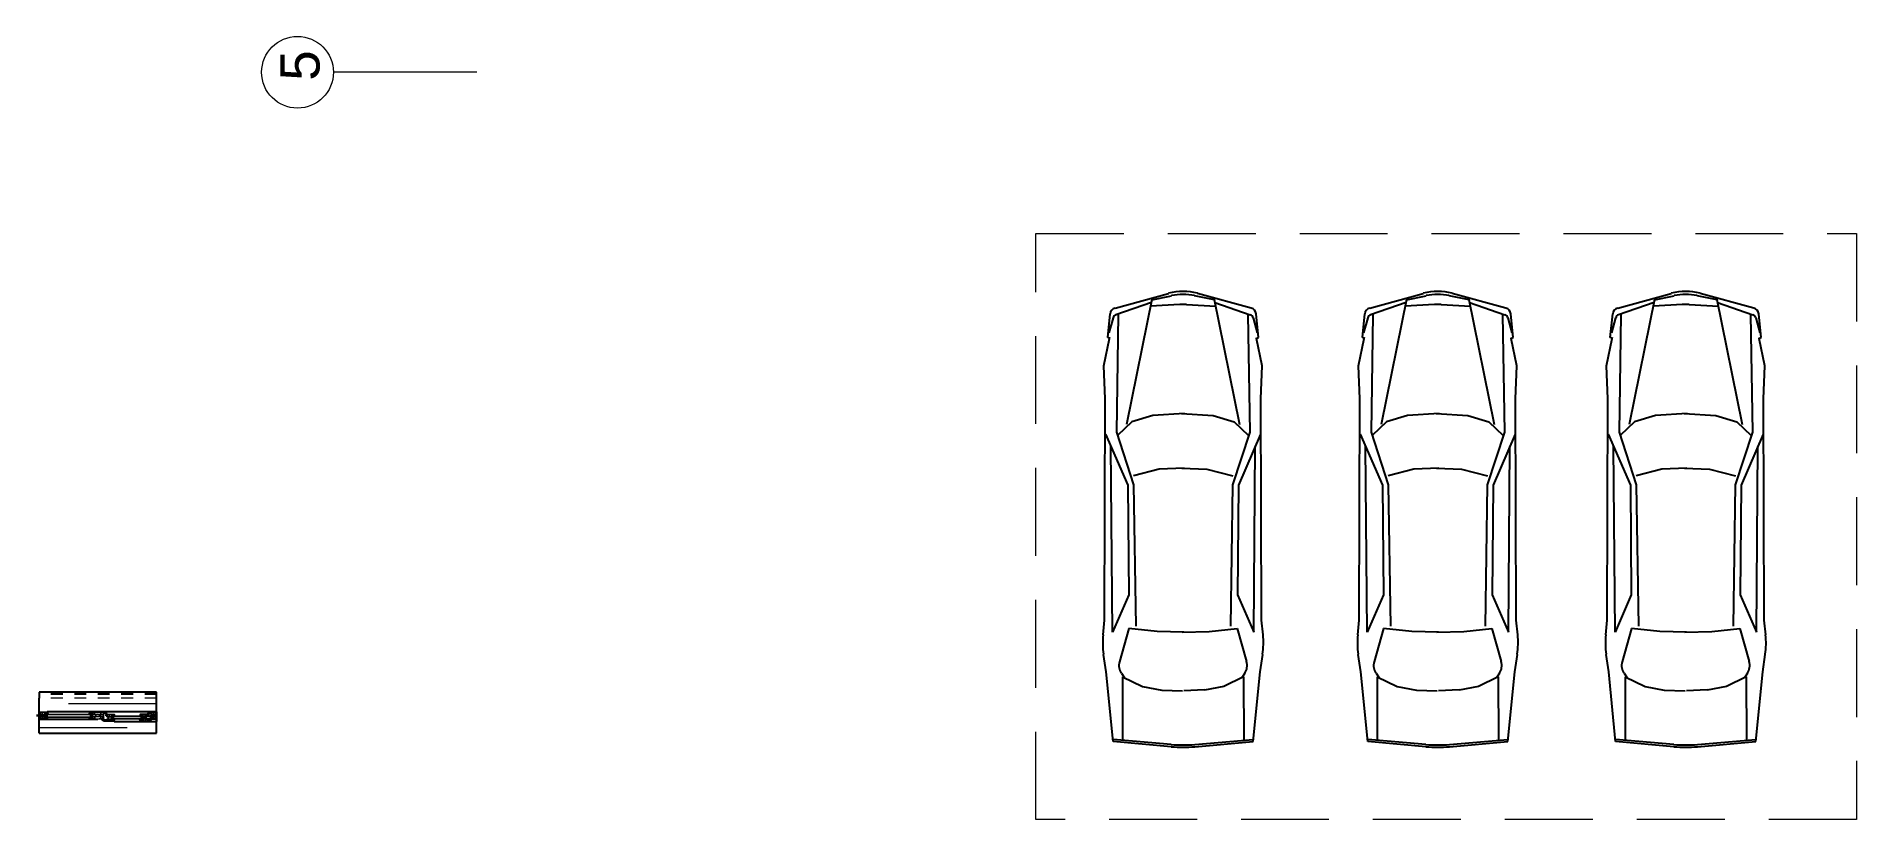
# Model space of a CAD drawing. Header units: metres. Extents: x -355 to 973, y -73 to 238.
# Drawn here: x 840.39 to 855.91, y 204.01 to 210.69 of the extents above; entities that cross this region are included whole.
import ezdxf

# ---------------------------------------------------------------- set-up
doc = ezdxf.new("R2010")
doc.units = ezdxf.units.M
doc.header["$LTSCALE"] = 3
doc.header["$MEASUREMENT"] = 0
doc.linetypes.add('202$0$HIDDEN', pattern=[0.375, 0.25, -0.125])
doc.linetypes.add('DASHED2', pattern=[0.375, 0.25, -0.125])
for name, color, linetype in [('01B', 10, 'Continuous'), ('1', 1, 'Continuous'), ('5', 2, 'Continuous'), ('CAR', 1, 'Continuous')]:
    doc.layers.add(name, color=color, linetype=linetype)
doc.layers.add('05', color=21, linetype='Continuous', lineweight=5)
doc.layers.add('15', color=63, linetype='DASHED2', lineweight=15)
doc.styles.get("Standard").update_dxf_attribs({"font": 'arial.ttf'})

msp = doc.modelspace()

# ---------------------------------------------------------------- texts
at = {"layer": '05', "lineweight": 9, "insert": (842.809, 210.309), "char_height": 0.334, "width": 2.97674, "attachment_point": 7, "rotation": 90}
msp.add_mtext('5', dxfattribs=at)

# ---------------------------------------------------------------- blocks, each defined once
blk = doc.blocks.new('CARP5')
at = {"layer": 'CAR'}
for p, q in [((-174.7, 46.5), (-186.8, 2.3)), ((-179.4, 16.5), (-169.2, 45.7)), ((-150.4, 52.6), (-169.9, 50.6)), ((-169.4, 43.9), (-72.5, 45.4)), ((-166.7, 48.1), (-154.4, 51.5)), ((-149.8, 50.5), (-150.4, 52.6)), ((-127.1, 55.7), (-149.8, 51)), ((-100, 54.6), (-127.1, 55.7)), ((82.4, 55.1), (-100, 54.6)), ((-72.5, 45.4), (-29.2, 31.2)), ((-70.8, 54.3), (-28.9, 36.1)), ((92.4, 48.6), (-60.6, 49.9)), ((61.7, 35.2), (92.4, 48.6)), ((94.5, 56.3), (82.4, 55.1)), ((125.1, 53.9), (110.6, 56)), ((182.5, 48.2), (125.1, 53.9)), ((184.9, 0.1), (180.8, 48.1)), ((186.7, 0.1), (182.5, 48.2)), ((-183.3, 15.9), (-78.9, 36.9)), ((-86.3, 15.3), (-80.9, 32.6)), ((-80.9, 32.6), (-69.6, 44.3)), ((-42, 10.1), (-36.4, 31.3)), ((-29.2, 31.2), (87.3, 29.5)), ((-28.9, 36.1), (61.7, 35.2)), ((89.3, 35.1), (116.6, 42.7)), ((91.9, 11.8), (89.3, 35.1)), ((116.8, 42.8), (116.8, 42.8)), ((126.1, 41.3), (129.9, 38.8)), ((129.1, 40.3), (181.1, 40.4)), ((129.1, 40.3), (137.2, 24)), ((-181.4, 16.2), (-184.9, -0.1)), ((-177.7, -6.8), (-176.2, 17.3)), ((-87.8, -10.8), (-86.3, 15.3)), ((137.2, 24), (140, 8.1)), ((-42.8, -10.5), (-42, 10.1)), ((92.2, -10.3), (91.9, 11.8)), ((139.9, 8.1), (140.7, -9)), ((-177.7, -12.3), (-176.2, -36.4)), ((-87.8, -8.4), (-86.3, -34.5)), ((-42.8, -8.6), (-42, -29.2)), ((92.2, -8.9), (91.9, -31)), ((140, -27.2), (140.7, -10.1)), ((-174.7, -65.6), (-186.8, -21.5)), ((-181.4, -35.4), (-184.9, -19)), ((-42, -29.2), (-36.4, -50.4)), ((137.2, -43.1), (140, -27.2)), ((184.9, -19.3), (180.8, -67.3)), ((186.7, -19.3), (182.5, -67.3)), ((-183.3, -35), (-78.9, -56.1)), ((-179.4, -35.6), (-169.2, -64.9)), ((-86.3, -34.5), (-80.9, -51.7)), ((91.9, -31), (89.3, -54.3)), ((129.1, -59.4), (137.2, -43.1)), ((-80.9, -51.7), (-69.6, -63.5)), ((-72.5, -64.5), (-29.2, -50.3)), ((-70.8, -73.5), (-28.9, -55.2)), ((-29.2, -50.3), (87.3, -48.6)), ((-28.9, -55.2), (61.7, -54.4)), ((61.7, -54.4), (92.4, -67.7)), ((89.3, -54.3), (116.8, -61.9)), ((126.1, -60.4), (129.9, -57.9)), ((129.1, -59.4), (181.1, -59.6)), ((-150.4, -71.7), (-169.9, -69.7)), ((-169.4, -63), (-72.5, -64.5)), ((-166.7, -67.3), (-154.4, -70.7)), ((-149.8, -69.7), (-150.4, -71.7)), ((-127.1, -74.9), (-149.8, -70.1)), ((-100, -73.7), (-127.1, -74.9)), ((82.4, -74.2), (-100, -73.7)), ((92.4, -67.7), (-60.6, -69)), ((94.5, -75.4), (82.4, -74.2)), ((125.1, -73), (110.6, -75.1)), ((182.5, -67.3), (125.1, -73))]:
    blk.add_line(p, q, dxfattribs=at)
for centre, radius, start, end in [((-169.3, 45), 5.63, 95.8102, 164.6615), ((-165.7, 44.5), 3.75, 105.4862, 160.7894), ((101.1, -11), 67.6, 81.9284, 95.6257), ((119.9, 31.9), 11.3, 56.264, 106.8198), ((-143.4, -9.6), 45.1, 164.6615, 195.3385), ((72.7, -9.6), 112.6, 355.0592, 4.9408), ((74.5, -9.6), 112.6, 355.0592, 4.9408), ((-140.9, -9.6), 45.1, 167.9052, 192.0948), ((-132.7, -9.6), 45.1, 176.4735, 183.5265), ((-169.3, -64.1), 5.63, 195.3385, 264.1898), ((-165.7, -63.6), 3.75, 199.2106, 254.5138), ((119.9, -51.1), 11.3, 254.4694, 303.7359), ((101.1, -8.2), 67.6, 264.3743, 278.0716)]:
    blk.add_arc(centre, radius, start, end, dxfattribs=at)
blk = doc.blocks.new('A$C1D69598D')
at = {"layer": 'CAR'}
blk.add_blockref('CARP5', (188.3, 75.7), dxfattribs=at)
blk = doc.blocks.new('fyufu')
at = {"layer": '15'}
for p, q in [((27.577, 219.64), (34.577, 219.64)), ((27.577, 214.64), (27.577, 219.64)), ((34.577, 219.64), (34.577, 214.64)), ((34.577, 214.64), (27.577, 214.64))]:
    blk.add_line(p, q, dxfattribs=at)
at = {"layer": '15', "xscale": 0.01035204405718559, "yscale": 0.01035204405718559, "zscale": 0.01035204405718559, "rotation": 90}
for p in [(29.719, 215.136), (31.834, 215.136), (34.006, 215.136)]:
    blk.add_blockref('A$C1D69598D', p, dxfattribs=at)
blk = doc.blocks.new('DSSSS')
at = {"layer": '05'}
for p, q in [((152.76, -221.386), (152.76, -221.387)), ((152.76, -221.387), (152.766, -221.387)), ((152.766, -221.387), (152.766, -221.386))]:
    blk.add_line(p, q, dxfattribs=at)
blk.add_lwpolyline([(152.766, -221.386), (152.765, -221.386), (152.765, -221.384), (152.766, -221.384), (152.765, -221.383), (152.762, -221.383), (152.762, -221.384), (152.762, -221.384), (152.763, -221.385), (152.763, -221.386), (152.762, -221.386), (152.76, -221.386)], dxfattribs=at)
blk = doc.blocks.new('2wq2w')
at = {"layer": '01B'}
for points in [[(223.149, 63.405), (223.138, 63.405), (223.138, 63.424), (223.149, 63.424)], [(223.521, 63.405), (223.532, 63.405), (223.532, 63.424), (223.521, 63.424)], [(223.714, 63.387), (223.703, 63.387), (223.703, 63.405), (223.714, 63.405)], [(223.952, 63.405), (223.963, 63.405), (223.963, 63.387), (223.952, 63.387)]]:
    blk.add_hatch(color=143, dxfattribs=at).paths.add_polyline_path(points)
at = {"layer": '01B', "color": 32}
for p, q in [((223.083, 63.614), (223.083, 63.564)), ((223.083, 63.264), (223.083, 63.564)), ((224.083, 63.564), (224.083, 63.614)), ((224.083, 63.264), (224.083, 63.564))]:
    blk.add_line(p, q, dxfattribs=at)
at = {"layer": '01B', "color": 143}
for p, q in [((223.1, 63.414), (223.059, 63.414)), ((223.059, 63.414), (223.144, 63.414)), ((223.08, 63.417), (223.075, 63.414)), ((223.08, 63.412), (223.075, 63.414)), ((223.08, 63.417), (223.078, 63.414)), ((223.08, 63.412), (223.078, 63.414)), ((223.081, 63.417), (223.079, 63.414)), ((223.081, 63.412), (223.079, 63.414)), ((223.08, 63.417), (223.081, 63.416)), ((223.08, 63.412), (223.081, 63.412)), ((223.083, 63.417), (223.081, 63.414)), ((223.081, 63.417), (223.082, 63.416)), ((223.083, 63.412), (223.081, 63.414)), ((223.081, 63.412), (223.082, 63.412)), ((223.084, 63.417), (223.082, 63.414)), ((223.084, 63.412), (223.082, 63.414)), ((223.083, 63.445), (223.083, 63.384)), ((223.085, 63.417), (223.083, 63.414)), ((223.083, 63.417), (223.083, 63.416)), ((223.085, 63.412), (223.083, 63.414)), ((223.083, 63.412), (223.083, 63.412)), ((223.083, 63.384), (223.583, 63.384)), ((223.086, 63.417), (223.084, 63.414)), ((223.084, 63.417), (223.085, 63.416)), ((223.086, 63.412), (223.084, 63.414)), ((223.084, 63.412), (223.085, 63.412)), ((223.085, 63.417), (223.086, 63.416)), ((223.085, 63.412), (223.086, 63.412)), ((223.088, 63.417), (223.086, 63.414)), ((223.086, 63.417), (223.087, 63.416)), ((223.088, 63.412), (223.086, 63.414)), ((223.086, 63.412), (223.087, 63.412)), ((223.089, 63.417), (223.087, 63.414)), ((223.089, 63.412), (223.087, 63.414)), ((223.09, 63.417), (223.088, 63.414)), ((223.088, 63.417), (223.088, 63.416)), ((223.09, 63.412), (223.088, 63.414)), ((223.088, 63.412), (223.088, 63.412)), ((223.091, 63.417), (223.089, 63.414)), ((223.089, 63.417), (223.09, 63.416)), ((223.091, 63.412), (223.089, 63.414)), ((223.089, 63.412), (223.09, 63.412)), ((223.09, 63.417), (223.091, 63.416)), ((223.09, 63.412), (223.091, 63.412)), ((223.093, 63.417), (223.091, 63.414)), ((223.091, 63.417), (223.092, 63.416)), ((223.093, 63.412), (223.091, 63.414)), ((223.091, 63.412), (223.092, 63.412)), ((223.094, 63.417), (223.092, 63.414)), ((223.094, 63.412), (223.092, 63.414)), ((223.095, 63.417), (223.093, 63.414)), ((223.093, 63.417), (223.093, 63.416)), ((223.095, 63.412), (223.093, 63.414)), ((223.093, 63.412), (223.093, 63.412)), ((223.096, 63.417), (223.094, 63.414)), ((223.094, 63.417), (223.095, 63.416)), ((223.096, 63.412), (223.094, 63.414)), ((223.094, 63.412), (223.095, 63.412)), ((223.095, 63.417), (223.096, 63.416)), ((223.095, 63.412), (223.096, 63.412)), ((223.098, 63.417), (223.096, 63.414)), ((223.096, 63.417), (223.097, 63.416)), ((223.098, 63.412), (223.096, 63.414)), ((223.096, 63.412), (223.097, 63.412)), ((223.099, 63.417), (223.097, 63.414)), ((223.099, 63.412), (223.097, 63.414)), ((223.1, 63.417), (223.098, 63.414)), ((223.098, 63.417), (223.098, 63.416)), ((223.1, 63.412), (223.098, 63.414)), ((223.098, 63.412), (223.098, 63.412)), ((223.101, 63.417), (223.099, 63.414)), ((223.099, 63.417), (223.1, 63.416)), ((223.101, 63.412), (223.099, 63.414)), ((223.099, 63.412), (223.1, 63.412)), ((223.103, 63.417), (223.1, 63.414)), ((223.1, 63.417), (223.101, 63.416)), ((223.103, 63.412), (223.1, 63.414)), ((223.1, 63.412), (223.101, 63.412)), ((223.101, 63.417), (223.102, 63.416)), ((223.101, 63.412), (223.102, 63.412)), ((223.104, 63.417), (223.102, 63.414)), ((223.104, 63.412), (223.102, 63.414)), ((223.105, 63.417), (223.103, 63.414)), ((223.103, 63.417), (223.103, 63.416)), ((223.105, 63.412), (223.103, 63.414)), ((223.103, 63.412), (223.103, 63.412)), ((223.106, 63.417), (223.104, 63.414)), ((223.104, 63.417), (223.105, 63.416)), ((223.106, 63.412), (223.104, 63.414)), ((223.104, 63.412), (223.105, 63.412)), ((223.108, 63.417), (223.105, 63.414)), ((223.105, 63.417), (223.106, 63.416)), ((223.108, 63.412), (223.105, 63.414)), ((223.105, 63.412), (223.106, 63.412)), ((223.106, 63.417), (223.107, 63.416)), ((223.106, 63.412), (223.107, 63.412)), ((223.109, 63.417), (223.107, 63.414)), ((223.109, 63.412), (223.107, 63.414)), ((223.11, 63.417), (223.108, 63.414)), ((223.108, 63.417), (223.108, 63.416)), ((223.11, 63.412), (223.108, 63.414)), ((223.108, 63.412), (223.108, 63.412)), ((223.111, 63.417), (223.109, 63.414)), ((223.109, 63.417), (223.11, 63.416)), ((223.111, 63.412), (223.109, 63.414)), ((223.109, 63.412), (223.11, 63.412)), ((223.113, 63.417), (223.11, 63.414)), ((223.11, 63.417), (223.111, 63.416)), ((223.113, 63.412), (223.11, 63.414)), ((223.11, 63.412), (223.111, 63.412)), ((223.111, 63.417), (223.112, 63.416)), ((223.111, 63.412), (223.112, 63.412)), ((223.114, 63.417), (223.112, 63.414)), ((223.114, 63.412), (223.112, 63.414)), ((223.115, 63.417), (223.113, 63.414)), ((223.113, 63.417), (223.113, 63.416)), ((223.115, 63.412), (223.113, 63.414)), ((223.113, 63.412), (223.113, 63.412)), ((223.116, 63.417), (223.114, 63.414)), ((223.114, 63.417), (223.115, 63.416)), ((223.116, 63.412), (223.114, 63.414)), ((223.114, 63.412), (223.115, 63.412)), ((223.118, 63.417), (223.115, 63.414)), ((223.115, 63.417), (223.116, 63.416)), ((223.118, 63.412), (223.115, 63.414)), ((223.115, 63.412), (223.116, 63.412)), ((223.116, 63.417), (223.117, 63.416)), ((223.116, 63.412), (223.117, 63.412)), ((223.119, 63.417), (223.117, 63.414)), ((223.119, 63.412), (223.117, 63.414)), ((223.12, 63.417), (223.118, 63.414)), ((223.118, 63.417), (223.118, 63.416)), ((223.12, 63.412), (223.118, 63.414)), ((223.118, 63.412), (223.118, 63.412)), ((223.121, 63.417), (223.119, 63.414)), ((223.119, 63.417), (223.12, 63.416)), ((223.121, 63.412), (223.119, 63.414)), ((223.119, 63.412), (223.12, 63.412)), ((223.123, 63.417), (223.12, 63.414)), ((223.12, 63.417), (223.121, 63.416)), ((223.123, 63.412), (223.12, 63.414)), ((223.12, 63.412), (223.121, 63.412)), ((223.121, 63.417), (223.122, 63.416)), ((223.121, 63.412), (223.122, 63.412)), ((223.124, 63.417), (223.122, 63.414)), ((223.124, 63.412), (223.122, 63.414)), ((223.125, 63.417), (223.123, 63.414)), ((223.123, 63.417), (223.123, 63.416)), ((223.125, 63.412), (223.123, 63.414)), ((223.123, 63.412), (223.123, 63.412)), ((223.124, 63.417), (223.125, 63.416)), ((223.124, 63.412), (223.125, 63.412)), ((223.131, 63.417), (223.125, 63.417)), ((223.125, 63.417), (223.125, 63.414)), ((223.125, 63.412), (223.125, 63.414)), ((223.131, 63.412), (223.125, 63.412)), ((223.128, 63.396), (223.128, 63.388)), ((223.136, 63.42), (223.131, 63.417)), ((223.136, 63.408), (223.131, 63.412)), ((223.131, 63.392), (223.131, 63.388)), ((223.132, 63.39), (223.132, 63.39)), ((223.136, 63.415), (223.134, 63.415)), ((223.134, 63.415), (223.134, 63.414)), ((223.134, 63.413), (223.134, 63.414)), ((223.136, 63.413), (223.134, 63.413)), ((223.136, 63.42), (223.136, 63.415)), ((223.136, 63.408), (223.136, 63.413)), ((223.137, 63.396), (223.137, 63.391)), ((223.138, 63.392), (223.137, 63.39)), ((223.137, 63.389), (223.138, 63.388)), ((223.137, 63.388), (223.137, 63.384)), ((223.138, 63.427), (223.138, 63.402)), ((223.138, 63.396), (223.138, 63.392)), ((223.138, 63.388), (223.138, 63.384)), ((223.14, 63.393), (223.139, 63.39)), ((223.139, 63.39), (223.14, 63.388)), ((223.149, 63.424), (223.149, 63.405)), ((224.083, 63.445), (223.152, 63.445)), ((223.521, 63.424), (223.521, 63.405)), ((223.526, 63.393), (223.527, 63.39)), ((223.527, 63.39), (223.526, 63.388)), ((223.528, 63.396), (223.528, 63.392)), ((223.528, 63.392), (223.529, 63.39)), ((223.529, 63.389), (223.528, 63.388)), ((223.528, 63.388), (223.528, 63.384)), ((223.529, 63.396), (223.529, 63.391)), ((223.529, 63.388), (223.529, 63.384)), ((223.532, 63.427), (223.532, 63.402)), ((223.534, 63.39), (223.535, 63.39)), ((223.535, 63.392), (223.535, 63.388)), ((223.539, 63.396), (223.539, 63.388)), ((223.611, 63.381), (223.611, 63.384)), ((223.635, 63.381), (223.611, 63.381)), ((223.635, 63.384), (223.635, 63.381)), ((223.635, 63.38), (223.635, 63.365)), ((223.638, 63.377), (223.638, 63.369)), ((223.697, 63.378), (223.697, 63.369)), ((223.701, 63.373), (223.701, 63.369)), ((223.701, 63.372), (223.701, 63.371)), ((223.703, 63.408), (223.703, 63.383)), ((223.706, 63.377), (223.706, 63.373)), ((223.708, 63.373), (223.706, 63.371)), ((223.706, 63.369), (223.706, 63.365)), ((223.707, 63.371), (223.708, 63.369)), ((223.708, 63.378), (223.708, 63.373)), ((223.709, 63.374), (223.708, 63.371)), ((223.708, 63.371), (223.709, 63.369)), ((223.708, 63.369), (223.708, 63.365)), ((223.714, 63.405), (223.714, 63.387)), ((223.721, 63.365), (224.083, 63.365)), ((223.952, 63.405), (223.952, 63.387)), ((223.957, 63.374), (223.958, 63.371)), ((223.958, 63.371), (223.957, 63.369)), ((223.959, 63.378), (223.959, 63.373)), ((223.959, 63.373), (223.96, 63.371)), ((223.959, 63.371), (223.959, 63.369)), ((223.959, 63.369), (223.959, 63.365)), ((223.96, 63.377), (223.96, 63.373)), ((223.96, 63.369), (223.96, 63.365)), ((223.963, 63.408), (223.963, 63.383)), ((223.965, 63.372), (223.965, 63.371)), ((223.966, 63.373), (223.966, 63.369)), ((223.969, 63.378), (223.969, 63.369)), ((223.991, 63.402), (223.97, 63.402)), ((223.97, 63.402), (223.97, 63.389)), ((223.97, 63.389), (223.991, 63.389)), ((224.028, 63.42), (224.028, 63.415)), ((224.028, 63.42), (224.034, 63.417)), ((224.028, 63.415), (224.031, 63.415)), ((224.028, 63.408), (224.028, 63.413)), ((224.028, 63.413), (224.031, 63.413)), ((224.028, 63.408), (224.034, 63.412)), ((224.031, 63.415), (224.031, 63.414)), ((224.031, 63.413), (224.031, 63.414)), ((224.034, 63.417), (224.04, 63.417)), ((224.034, 63.412), (224.04, 63.412)), ((224.04, 63.417), (224.04, 63.414)), ((224.04, 63.417), (224.042, 63.414)), ((224.041, 63.417), (224.04, 63.416)), ((224.04, 63.412), (224.04, 63.414)), ((224.04, 63.412), (224.042, 63.414)), ((224.041, 63.412), (224.04, 63.412)), ((224.041, 63.417), (224.043, 63.414)), ((224.042, 63.417), (224.041, 63.416)), ((224.041, 63.412), (224.043, 63.414)), ((224.042, 63.412), (224.041, 63.412)), ((224.042, 63.417), (224.044, 63.414)), ((224.042, 63.412), (224.044, 63.414)), ((224.043, 63.417), (224.045, 63.414)), ((224.043, 63.417), (224.043, 63.416)), ((224.043, 63.412), (224.045, 63.414)), ((224.043, 63.412), (224.043, 63.412)), ((224.045, 63.417), (224.044, 63.416)), ((224.045, 63.412), (224.044, 63.412)), ((224.045, 63.417), (224.047, 63.414)), ((224.046, 63.417), (224.045, 63.416)), ((224.045, 63.412), (224.047, 63.414)), ((224.046, 63.412), (224.045, 63.412)), ((224.046, 63.417), (224.048, 63.414)), ((224.047, 63.417), (224.046, 63.416)), ((224.046, 63.412), (224.048, 63.414)), ((224.047, 63.412), (224.046, 63.412)), ((224.047, 63.417), (224.049, 63.414)), ((224.047, 63.412), (224.049, 63.414)), ((224.048, 63.417), (224.05, 63.414)), ((224.048, 63.417), (224.048, 63.416)), ((224.048, 63.412), (224.05, 63.414)), ((224.048, 63.412), (224.048, 63.412)), ((224.049, 63.417), (224.052, 63.414)), ((224.049, 63.417), (224.049, 63.416)), ((224.049, 63.412), (224.052, 63.414)), ((224.049, 63.412), (224.049, 63.412)), ((224.051, 63.417), (224.05, 63.416)), ((224.051, 63.412), (224.05, 63.412)), ((224.051, 63.417), (224.053, 63.414)), ((224.052, 63.417), (224.051, 63.416)), ((224.051, 63.412), (224.053, 63.414)), ((224.052, 63.412), (224.051, 63.412)), ((224.052, 63.417), (224.054, 63.414)), ((224.053, 63.417), (224.052, 63.416)), ((224.052, 63.412), (224.054, 63.414)), ((224.053, 63.412), (224.052, 63.412)), ((224.053, 63.417), (224.055, 63.414)), ((224.053, 63.412), (224.055, 63.414)), ((224.054, 63.417), (224.057, 63.414)), ((224.054, 63.417), (224.054, 63.416)), ((224.054, 63.412), (224.057, 63.414)), ((224.054, 63.412), (224.054, 63.412)), ((224.056, 63.417), (224.055, 63.416)), ((224.056, 63.412), (224.055, 63.412)), ((224.056, 63.417), (224.058, 63.414)), ((224.057, 63.417), (224.056, 63.416)), ((224.056, 63.412), (224.058, 63.414)), ((224.057, 63.412), (224.056, 63.412)), ((224.057, 63.417), (224.059, 63.414)), ((224.058, 63.417), (224.057, 63.416)), ((224.057, 63.412), (224.059, 63.414)), ((224.058, 63.412), (224.057, 63.412)), ((224.058, 63.417), (224.06, 63.414)), ((224.058, 63.412), (224.06, 63.414)), ((224.059, 63.417), (224.062, 63.414)), ((224.059, 63.417), (224.059, 63.416)), ((224.059, 63.412), (224.062, 63.414)), ((224.059, 63.412), (224.059, 63.412)), ((224.061, 63.417), (224.06, 63.416)), ((224.061, 63.412), (224.06, 63.412)), ((224.061, 63.417), (224.063, 63.414)), ((224.062, 63.417), (224.061, 63.416)), ((224.061, 63.412), (224.063, 63.414)), ((224.062, 63.412), (224.061, 63.412)), ((224.062, 63.417), (224.064, 63.414)), ((224.063, 63.417), (224.062, 63.416)), ((224.062, 63.412), (224.064, 63.414)), ((224.063, 63.412), (224.062, 63.412)), ((224.063, 63.417), (224.065, 63.414)), ((224.063, 63.412), (224.065, 63.414)), ((224.064, 63.417), (224.067, 63.414)), ((224.064, 63.417), (224.064, 63.416)), ((224.064, 63.412), (224.067, 63.414)), ((224.064, 63.412), (224.064, 63.412)), ((224.066, 63.417), (224.065, 63.416)), ((224.066, 63.412), (224.065, 63.412)), ((224.066, 63.417), (224.068, 63.414)), ((224.067, 63.417), (224.066, 63.416)), ((224.066, 63.412), (224.068, 63.414)), ((224.067, 63.412), (224.066, 63.412)), ((224.067, 63.417), (224.069, 63.414)), ((224.068, 63.417), (224.067, 63.416)), ((224.067, 63.412), (224.069, 63.414)), ((224.068, 63.412), (224.067, 63.412)), ((224.068, 63.417), (224.07, 63.414)), ((224.068, 63.412), (224.07, 63.414)), ((224.069, 63.417), (224.072, 63.414)), ((224.069, 63.417), (224.069, 63.416)), ((224.069, 63.412), (224.072, 63.414)), ((224.069, 63.412), (224.069, 63.412)), ((224.071, 63.417), (224.07, 63.416)), ((224.071, 63.412), (224.07, 63.412)), ((224.071, 63.417), (224.073, 63.414)), ((224.072, 63.417), (224.071, 63.416)), ((224.071, 63.412), (224.073, 63.414)), ((224.072, 63.412), (224.071, 63.412)), ((224.072, 63.417), (224.074, 63.414)), ((224.073, 63.417), (224.072, 63.416)), ((224.072, 63.412), (224.074, 63.414)), ((224.073, 63.412), (224.072, 63.412)), ((224.073, 63.417), (224.075, 63.414)), ((224.073, 63.412), (224.075, 63.414)), ((224.074, 63.417), (224.077, 63.414)), ((224.074, 63.417), (224.074, 63.416)), ((224.074, 63.412), (224.077, 63.414)), ((224.074, 63.412), (224.074, 63.412)), ((224.076, 63.417), (224.075, 63.416)), ((224.076, 63.412), (224.075, 63.412)), ((224.076, 63.417), (224.078, 63.414)), ((224.077, 63.417), (224.076, 63.416)), ((224.076, 63.412), (224.078, 63.414)), ((224.077, 63.412), (224.076, 63.412)), ((224.077, 63.417), (224.079, 63.414)), ((224.078, 63.417), (224.077, 63.416)), ((224.077, 63.412), (224.079, 63.414)), ((224.078, 63.412), (224.077, 63.412)), ((224.078, 63.417), (224.08, 63.414)), ((224.078, 63.412), (224.08, 63.414)), ((224.079, 63.417), (224.082, 63.414)), ((224.079, 63.417), (224.079, 63.416)), ((224.079, 63.412), (224.082, 63.414)), ((224.079, 63.412), (224.079, 63.412)), ((224.081, 63.417), (224.08, 63.416)), ((224.081, 63.412), (224.08, 63.412)), ((224.081, 63.417), (224.083, 63.414)), ((224.082, 63.417), (224.081, 63.416)), ((224.081, 63.412), (224.083, 63.414)), ((224.082, 63.412), (224.081, 63.412)), ((224.082, 63.417), (224.084, 63.414)), ((224.083, 63.417), (224.082, 63.416)), ((224.082, 63.412), (224.084, 63.414)), ((224.083, 63.412), (224.082, 63.412)), ((224.083, 63.445), (224.083, 63.385)), ((224.083, 63.445), (224.083, 63.365)), ((224.083, 63.417), (224.085, 63.414)), ((224.083, 63.412), (224.085, 63.414)), ((224.084, 63.417), (224.086, 63.414)), ((224.084, 63.417), (224.084, 63.416)), ((224.084, 63.417), (224.09, 63.414)), ((224.084, 63.412), (224.086, 63.414)), ((224.084, 63.412), (224.09, 63.414)), ((224.084, 63.412), (224.084, 63.412))]:
    blk.add_line(p, q, dxfattribs=at)
for radius in [0.00477, 0.00274]:
    blk.add_circle((223.63, 63.376), radius, dxfattribs=at)
at = {"layer": '05', "color": 143}
for p, q in [((223.083, 63.441), (223.083, 63.445)), ((223.084, 63.441), (223.083, 63.441)), ((223.083, 63.432), (223.083, 63.436)), ((223.083, 63.436), (223.084, 63.436)), ((223.084, 63.432), (223.083, 63.432)), ((223.083, 63.432), (223.083, 63.432)), ((223.084, 63.397), (223.083, 63.397)), ((223.083, 63.397), (223.083, 63.397)), ((223.083, 63.397), (223.083, 63.393)), ((223.083, 63.393), (223.084, 63.393)), ((223.084, 63.389), (223.083, 63.388)), ((223.083, 63.388), (223.083, 63.384)), ((223.137, 63.384), (223.083, 63.384)), ((223.085, 63.441), (223.084, 63.441)), ((223.084, 63.436), (223.088, 63.435)), ((223.085, 63.434), (223.084, 63.433)), ((223.084, 63.433), (223.084, 63.432)), ((223.084, 63.396), (223.084, 63.397)), ((223.085, 63.395), (223.084, 63.396)), ((223.084, 63.393), (223.088, 63.394)), ((223.085, 63.388), (223.084, 63.389)), ((223.086, 63.443), (223.085, 63.442)), ((223.085, 63.442), (223.085, 63.441)), ((223.088, 63.432), (223.085, 63.434)), ((223.088, 63.397), (223.085, 63.395)), ((223.085, 63.387), (223.085, 63.388)), ((223.086, 63.386), (223.085, 63.387)), ((223.09, 63.443), (223.086, 63.443)), ((223.09, 63.386), (223.086, 63.386)), ((223.088, 63.433), (223.087, 63.434)), ((223.087, 63.434), (223.088, 63.434)), ((223.088, 63.396), (223.087, 63.395)), ((223.087, 63.395), (223.088, 63.395)), ((223.088, 63.435), (223.09, 63.434)), ((223.088, 63.434), (223.088, 63.433)), ((223.089, 63.432), (223.088, 63.432)), ((223.089, 63.397), (223.088, 63.397)), ((223.088, 63.395), (223.088, 63.396)), ((223.088, 63.394), (223.09, 63.395)), ((223.091, 63.432), (223.089, 63.432)), ((223.091, 63.397), (223.089, 63.397)), ((223.091, 63.443), (223.09, 63.443)), ((223.09, 63.434), (223.091, 63.435)), ((223.09, 63.395), (223.091, 63.395)), ((223.091, 63.387), (223.09, 63.386)), ((223.092, 63.441), (223.091, 63.443)), ((223.091, 63.435), (223.092, 63.435)), ((223.091, 63.431), (223.091, 63.432)), ((223.091, 63.423), (223.091, 63.431)), ((223.091, 63.423), (223.101, 63.423)), ((223.091, 63.406), (223.101, 63.406)), ((223.091, 63.406), (223.091, 63.398)), ((223.091, 63.398), (223.091, 63.397)), ((223.091, 63.395), (223.092, 63.394)), ((223.092, 63.388), (223.091, 63.387)), ((223.092, 63.435), (223.092, 63.441)), ((223.092, 63.394), (223.092, 63.388)), ((223.095, 63.434), (223.095, 63.441)), ((223.095, 63.441), (223.15, 63.441)), ((223.095, 63.433), (223.095, 63.434)), ((223.095, 63.425), (223.095, 63.433)), ((223.095, 63.433), (223.095, 63.433)), ((223.095, 63.425), (223.128, 63.425)), ((223.095, 63.404), (223.128, 63.404)), ((223.095, 63.404), (223.095, 63.396)), ((223.095, 63.396), (223.095, 63.396)), ((223.095, 63.396), (223.095, 63.395)), ((223.095, 63.395), (223.095, 63.388)), ((223.128, 63.388), (223.095, 63.388)), ((223.101, 63.423), (223.101, 63.415)), ((223.101, 63.406), (223.101, 63.415)), ((223.104, 63.423), (223.128, 63.423)), ((223.104, 63.423), (223.104, 63.415)), ((223.104, 63.406), (223.104, 63.415)), ((223.104, 63.406), (223.128, 63.406)), ((223.109, 63.425), (223.109, 63.441)), ((223.109, 63.404), (223.109, 63.388)), ((223.111, 63.425), (223.111, 63.441)), ((223.111, 63.404), (223.111, 63.388)), ((223.128, 63.433), (223.127, 63.43)), ((223.127, 63.43), (223.128, 63.426)), ((223.127, 63.399), (223.128, 63.403)), ((223.128, 63.396), (223.127, 63.399)), ((223.129, 63.435), (223.128, 63.433)), ((223.128, 63.426), (223.128, 63.419)), ((223.128, 63.419), (223.128, 63.415)), ((223.128, 63.41), (223.128, 63.415)), ((223.128, 63.403), (223.128, 63.41)), ((223.13, 63.436), (223.129, 63.435)), ((223.132, 63.437), (223.13, 63.436)), ((223.131, 63.398), (223.132, 63.403)), ((223.131, 63.397), (223.131, 63.398)), ((223.132, 63.397), (223.131, 63.397)), ((223.133, 63.391), (223.131, 63.392)), ((223.137, 63.388), (223.131, 63.388)), ((223.133, 63.438), (223.132, 63.437)), ((223.132, 63.41), (223.132, 63.415)), ((223.132, 63.403), (223.132, 63.41)), ((223.132, 63.396), (223.132, 63.397)), ((223.133, 63.395), (223.132, 63.396)), ((223.134, 63.39), (223.132, 63.39)), ((223.134, 63.389), (223.132, 63.39)), ((223.135, 63.438), (223.133, 63.438)), ((223.134, 63.395), (223.133, 63.395)), ((223.135, 63.391), (223.133, 63.391)), ((223.135, 63.395), (223.134, 63.395)), ((223.136, 63.39), (223.134, 63.39)), ((223.136, 63.389), (223.134, 63.389)), ((223.137, 63.437), (223.135, 63.438)), ((223.136, 63.395), (223.135, 63.395)), ((223.137, 63.391), (223.135, 63.391)), ((223.137, 63.396), (223.136, 63.395)), ((223.137, 63.39), (223.136, 63.39)), ((223.137, 63.389), (223.136, 63.389)), ((223.145, 63.434), (223.137, 63.437)), ((223.144, 63.399), (223.138, 63.396)), ((223.152, 63.384), (223.138, 63.384)), ((223.145, 63.395), (223.14, 63.393)), ((223.15, 63.388), (223.14, 63.388)), ((223.151, 63.399), (223.144, 63.399)), ((223.148, 63.437), (223.145, 63.435)), ((223.145, 63.435), (223.145, 63.434)), ((223.145, 63.434), (223.145, 63.434)), ((223.145, 63.394), (223.145, 63.395)), ((223.145, 63.395), (223.145, 63.395)), ((223.148, 63.392), (223.145, 63.394)), ((223.149, 63.438), (223.148, 63.437)), ((223.149, 63.391), (223.148, 63.392)), ((223.153, 63.438), (223.149, 63.438)), ((223.149, 63.4), (223.149, 63.401)), ((223.149, 63.401), (223.157, 63.401)), ((223.149, 63.395), (223.149, 63.398)), ((223.149, 63.398), (223.151, 63.398)), ((223.15, 63.395), (223.149, 63.395)), ((223.153, 63.391), (223.149, 63.391)), ((223.15, 63.441), (223.152, 63.441)), ((223.156, 63.395), (223.15, 63.395)), ((223.15, 63.395), (223.15, 63.395)), ((223.15, 63.388), (223.152, 63.388)), ((223.151, 63.398), (223.151, 63.399)), ((223.151, 63.399), (223.151, 63.399)), ((223.151, 63.399), (223.151, 63.399)), ((223.152, 63.441), (223.152, 63.44)), ((223.152, 63.44), (223.153, 63.438)), ((223.152, 63.389), (223.153, 63.391)), ((223.152, 63.388), (223.152, 63.389)), ((223.152, 63.384), (223.154, 63.386)), ((223.154, 63.386), (223.156, 63.387)), ((223.156, 63.387), (223.159, 63.399)), ((223.159, 63.399), (223.156, 63.399)), ((223.156, 63.399), (223.156, 63.399)), ((223.156, 63.399), (223.156, 63.399)), ((223.156, 63.399), (223.157, 63.398)), ((223.157, 63.395), (223.156, 63.395)), ((223.156, 63.395), (223.156, 63.395)), ((223.157, 63.401), (223.157, 63.4)), ((223.157, 63.398), (223.157, 63.398)), ((223.157, 63.398), (223.157, 63.398)), ((223.157, 63.398), (223.157, 63.395)), ((223.51, 63.387), (223.507, 63.399)), ((223.507, 63.399), (223.511, 63.399)), ((223.517, 63.401), (223.509, 63.401)), ((223.509, 63.401), (223.509, 63.4)), ((223.51, 63.399), (223.509, 63.398)), ((223.509, 63.398), (223.509, 63.398)), ((223.509, 63.398), (223.509, 63.398)), ((223.509, 63.398), (223.51, 63.395)), ((223.511, 63.399), (223.51, 63.399)), ((223.51, 63.395), (223.51, 63.395)), ((223.51, 63.395), (223.51, 63.395)), ((223.51, 63.395), (223.516, 63.395)), ((223.512, 63.386), (223.51, 63.387)), ((223.511, 63.399), (223.511, 63.399)), ((223.514, 63.384), (223.512, 63.386)), ((223.514, 63.44), (223.513, 63.438)), ((223.513, 63.438), (223.517, 63.438)), ((223.514, 63.389), (223.513, 63.391)), ((223.513, 63.391), (223.517, 63.391)), ((223.516, 63.441), (223.514, 63.441)), ((223.514, 63.441), (223.514, 63.44)), ((223.514, 63.388), (223.514, 63.389)), ((223.516, 63.388), (223.514, 63.388)), ((223.514, 63.384), (223.528, 63.384)), ((223.515, 63.398), (223.515, 63.399)), ((223.515, 63.399), (223.515, 63.399)), ((223.515, 63.399), (223.515, 63.399)), ((223.515, 63.399), (223.522, 63.399)), ((223.517, 63.398), (223.515, 63.398)), ((223.583, 63.441), (223.516, 63.441)), ((223.516, 63.395), (223.516, 63.395)), ((223.516, 63.395), (223.517, 63.395)), ((223.516, 63.388), (223.526, 63.388)), ((223.517, 63.438), (223.519, 63.437)), ((223.517, 63.4), (223.517, 63.401)), ((223.517, 63.395), (223.517, 63.398)), ((223.517, 63.391), (223.519, 63.392)), ((223.519, 63.437), (223.521, 63.435)), ((223.519, 63.392), (223.521, 63.394)), ((223.521, 63.434), (223.529, 63.437)), ((223.521, 63.435), (223.521, 63.434)), ((223.521, 63.434), (223.521, 63.434)), ((223.521, 63.394), (223.521, 63.395)), ((223.521, 63.395), (223.521, 63.395)), ((223.521, 63.395), (223.526, 63.393)), ((223.522, 63.399), (223.528, 63.396)), ((223.529, 63.437), (223.531, 63.438)), ((223.529, 63.396), (223.53, 63.395)), ((223.529, 63.391), (223.531, 63.391)), ((223.529, 63.39), (223.53, 63.39)), ((223.529, 63.389), (223.53, 63.389)), ((223.529, 63.388), (223.535, 63.388)), ((223.529, 63.384), (223.583, 63.384)), ((223.53, 63.395), (223.531, 63.395)), ((223.53, 63.39), (223.532, 63.39)), ((223.53, 63.389), (223.532, 63.389)), ((223.531, 63.438), (223.533, 63.438)), ((223.531, 63.395), (223.532, 63.395)), ((223.531, 63.391), (223.533, 63.391)), ((223.532, 63.395), (223.533, 63.395)), ((223.532, 63.39), (223.534, 63.39)), ((223.532, 63.389), (223.535, 63.39)), ((223.533, 63.438), (223.535, 63.437)), ((223.533, 63.395), (223.534, 63.396)), ((223.533, 63.391), (223.535, 63.392)), ((223.534, 63.41), (223.534, 63.415)), ((223.534, 63.403), (223.534, 63.41)), ((223.535, 63.398), (223.534, 63.403)), ((223.534, 63.396), (223.534, 63.397)), ((223.534, 63.397), (223.535, 63.397)), ((223.535, 63.437), (223.536, 63.436)), ((223.535, 63.397), (223.535, 63.398)), ((223.536, 63.436), (223.537, 63.435)), ((223.537, 63.435), (223.539, 63.433)), ((223.539, 63.43), (223.538, 63.426)), ((223.538, 63.426), (223.538, 63.419)), ((223.583, 63.425), (223.538, 63.425)), ((223.562, 63.423), (223.538, 63.423)), ((223.538, 63.419), (223.538, 63.415)), ((223.538, 63.41), (223.538, 63.415)), ((223.538, 63.403), (223.538, 63.41)), ((223.562, 63.406), (223.538, 63.406)), ((223.628, 63.404), (223.538, 63.404)), ((223.539, 63.399), (223.538, 63.403)), ((223.539, 63.433), (223.539, 63.43)), ((223.539, 63.396), (223.539, 63.399)), ((223.539, 63.388), (223.609, 63.388)), ((223.555, 63.425), (223.555, 63.441)), ((223.555, 63.404), (223.555, 63.388)), ((223.557, 63.425), (223.557, 63.441)), ((223.557, 63.404), (223.557, 63.388)), ((223.562, 63.423), (223.562, 63.415)), ((223.562, 63.406), (223.562, 63.415)), ((223.583, 63.423), (223.565, 63.423)), ((223.565, 63.423), (223.565, 63.415)), ((223.565, 63.406), (223.565, 63.415)), ((223.628, 63.406), (223.565, 63.406)), ((223.583, 63.445), (223.652, 63.445)), ((223.583, 63.441), (223.65, 63.441)), ((223.583, 63.425), (223.628, 63.425)), ((223.583, 63.423), (223.628, 63.423)), ((223.635, 63.384), (223.583, 63.384)), ((223.623, 63.388), (223.595, 63.388)), ((223.601, 63.423), (223.601, 63.415)), ((223.601, 63.406), (223.601, 63.415)), ((223.604, 63.423), (223.604, 63.415)), ((223.604, 63.406), (223.604, 63.415)), ((223.609, 63.425), (223.609, 63.441)), ((223.609, 63.388), (223.609, 63.404)), ((223.611, 63.425), (223.611, 63.441)), ((223.611, 63.388), (223.611, 63.404)), ((223.626, 63.398), (223.623, 63.396)), ((223.623, 63.396), (223.623, 63.388)), ((223.628, 63.399), (223.626, 63.398)), ((223.628, 63.433), (223.627, 63.43)), ((223.627, 63.43), (223.628, 63.426)), ((223.628, 63.395), (223.627, 63.394)), ((223.627, 63.394), (223.627, 63.388)), ((223.627, 63.388), (223.627, 63.387)), ((223.627, 63.387), (223.628, 63.387)), ((223.629, 63.435), (223.628, 63.433)), ((223.628, 63.426), (223.628, 63.418)), ((223.628, 63.418), (223.628, 63.4)), ((223.628, 63.399), (223.628, 63.399)), ((223.629, 63.395), (223.628, 63.395)), ((223.628, 63.387), (223.633, 63.387)), ((223.63, 63.436), (223.629, 63.435)), ((223.63, 63.395), (223.629, 63.395)), ((223.632, 63.437), (223.63, 63.436)), ((223.631, 63.394), (223.63, 63.395)), ((223.632, 63.432), (223.631, 63.432)), ((223.631, 63.432), (223.631, 63.431)), ((223.631, 63.431), (223.632, 63.426)), ((223.635, 63.393), (223.631, 63.394)), ((223.633, 63.438), (223.632, 63.437)), ((223.633, 63.434), (223.632, 63.433)), ((223.632, 63.433), (223.632, 63.432)), ((223.632, 63.426), (223.632, 63.418)), ((223.632, 63.418), (223.632, 63.398)), ((223.632, 63.397), (223.633, 63.396)), ((223.635, 63.438), (223.633, 63.438)), ((223.634, 63.434), (223.633, 63.434)), ((223.633, 63.396), (223.633, 63.396)), ((223.633, 63.396), (223.634, 63.395)), ((223.633, 63.387), (223.634, 63.387)), ((223.635, 63.434), (223.634, 63.434)), ((223.634, 63.395), (223.635, 63.396)), ((223.634, 63.387), (223.634, 63.388)), ((223.634, 63.388), (223.634, 63.388)), ((223.634, 63.388), (223.635, 63.388)), ((223.634, 63.387), (223.634, 63.387)), ((223.637, 63.437), (223.635, 63.438)), ((223.636, 63.434), (223.635, 63.434)), ((223.635, 63.396), (223.635, 63.396)), ((223.635, 63.396), (223.635, 63.394)), ((223.635, 63.394), (223.635, 63.393)), ((223.635, 63.388), (223.635, 63.388)), ((223.635, 63.388), (223.635, 63.384)), ((223.635, 63.38), (223.66, 63.38)), ((223.706, 63.365), (223.635, 63.365)), ((223.644, 63.43), (223.636, 63.434)), ((223.645, 63.434), (223.637, 63.437)), ((223.638, 63.377), (223.664, 63.377)), ((223.697, 63.369), (223.638, 63.369)), ((223.651, 63.43), (223.644, 63.43)), ((223.648, 63.437), (223.645, 63.435)), ((223.645, 63.435), (223.645, 63.434)), ((223.645, 63.434), (223.645, 63.434)), ((223.649, 63.438), (223.648, 63.437)), ((223.653, 63.438), (223.649, 63.438)), ((223.65, 63.434), (223.649, 63.434)), ((223.649, 63.434), (223.649, 63.431)), ((223.649, 63.431), (223.651, 63.431)), ((223.649, 63.429), (223.649, 63.428)), ((223.649, 63.428), (223.657, 63.428)), ((223.65, 63.441), (223.652, 63.441)), ((223.656, 63.434), (223.65, 63.434)), ((223.65, 63.434), (223.65, 63.434)), ((223.651, 63.431), (223.651, 63.43)), ((223.651, 63.43), (223.651, 63.43)), ((223.651, 63.43), (223.651, 63.43)), ((223.652, 63.445), (223.654, 63.444)), ((223.652, 63.441), (223.652, 63.44)), ((223.652, 63.44), (223.653, 63.438)), ((223.654, 63.444), (223.656, 63.442)), ((223.656, 63.442), (223.659, 63.43)), ((223.657, 63.434), (223.656, 63.434)), ((223.656, 63.434), (223.656, 63.434)), ((223.656, 63.43), (223.657, 63.431)), ((223.659, 63.43), (223.656, 63.43)), ((223.656, 63.43), (223.656, 63.43)), ((223.656, 63.43), (223.656, 63.43)), ((223.657, 63.431), (223.657, 63.434)), ((223.657, 63.431), (223.657, 63.431)), ((223.657, 63.431), (223.657, 63.431)), ((223.657, 63.428), (223.657, 63.429)), ((223.66, 63.404), (223.67, 63.404)), ((223.66, 63.388), (223.66, 63.38)), ((223.66, 63.388), (223.67, 63.388)), ((223.664, 63.407), (223.698, 63.407)), ((223.664, 63.385), (223.664, 63.377)), ((223.664, 63.385), (223.698, 63.385)), ((223.67, 63.404), (223.67, 63.396)), ((223.67, 63.388), (223.67, 63.396)), ((223.673, 63.404), (223.698, 63.404)), ((223.673, 63.404), (223.673, 63.396)), ((223.673, 63.388), (223.673, 63.396)), ((223.673, 63.388), (223.698, 63.388)), ((223.678, 63.407), (223.678, 63.423)), ((223.678, 63.385), (223.678, 63.369)), ((223.681, 63.407), (223.681, 63.423)), ((223.681, 63.385), (223.681, 63.369)), ((223.697, 63.38), (223.698, 63.385)), ((223.697, 63.378), (223.697, 63.38)), ((223.698, 63.392), (223.698, 63.396)), ((223.698, 63.385), (223.698, 63.392)), ((223.7, 63.38), (223.702, 63.384)), ((223.701, 63.379), (223.7, 63.38)), ((223.701, 63.378), (223.701, 63.379)), ((223.702, 63.377), (223.701, 63.378)), ((223.703, 63.373), (223.701, 63.373)), ((223.703, 63.371), (223.701, 63.372)), ((223.703, 63.37), (223.701, 63.371)), ((223.706, 63.369), (223.701, 63.369)), ((223.702, 63.392), (223.702, 63.396)), ((223.702, 63.384), (223.702, 63.392)), ((223.703, 63.376), (223.702, 63.377)), ((223.702, 63.377), (223.702, 63.377)), ((223.704, 63.376), (223.703, 63.376)), ((223.705, 63.372), (223.703, 63.373)), ((223.705, 63.371), (223.703, 63.371)), ((223.705, 63.37), (223.703, 63.37)), ((223.705, 63.377), (223.704, 63.376)), ((223.706, 63.377), (223.705, 63.377)), ((223.706, 63.373), (223.705, 63.372)), ((223.706, 63.371), (223.705, 63.371)), ((223.707, 63.371), (223.705, 63.37)), ((223.713, 63.38), (223.708, 63.378)), ((223.721, 63.365), (223.708, 63.365)), ((223.714, 63.377), (223.709, 63.374)), ((223.72, 63.369), (223.709, 63.369)), ((223.72, 63.38), (223.713, 63.38)), ((223.715, 63.377), (223.714, 63.377)), ((223.715, 63.375), (223.715, 63.377)), ((223.717, 63.373), (223.715, 63.375)), ((223.719, 63.372), (223.717, 63.373)), ((223.718, 63.382), (223.718, 63.383)), ((223.718, 63.383), (223.726, 63.383)), ((223.719, 63.379), (223.72, 63.38)), ((223.719, 63.377), (223.719, 63.379)), ((223.719, 63.376), (223.719, 63.377)), ((223.725, 63.376), (223.719, 63.376)), ((223.719, 63.376), (223.719, 63.376)), ((223.722, 63.372), (223.719, 63.372)), ((223.72, 63.38), (223.72, 63.38)), ((223.72, 63.38), (223.72, 63.38)), ((223.72, 63.38), (223.72, 63.38)), ((223.72, 63.369), (223.721, 63.37)), ((223.721, 63.37), (223.722, 63.372)), ((223.721, 63.37), (223.721, 63.37)), ((223.721, 63.365), (223.724, 63.367)), ((223.724, 63.367), (223.725, 63.369)), ((223.725, 63.369), (223.729, 63.38)), ((223.729, 63.38), (223.725, 63.38)), ((223.725, 63.38), (223.725, 63.38)), ((223.725, 63.38), (223.725, 63.38)), ((223.725, 63.38), (223.726, 63.38)), ((223.726, 63.377), (223.725, 63.376)), ((223.725, 63.376), (223.725, 63.376)), ((223.726, 63.383), (223.726, 63.382)), ((223.726, 63.38), (223.726, 63.379)), ((223.726, 63.379), (223.726, 63.379)), ((223.726, 63.379), (223.726, 63.377)), ((223.941, 63.369), (223.937, 63.38)), ((223.937, 63.38), (223.941, 63.38)), ((223.948, 63.383), (223.94, 63.383)), ((223.94, 63.383), (223.94, 63.382)), ((223.941, 63.38), (223.94, 63.38)), ((223.94, 63.38), (223.94, 63.379)), ((223.94, 63.379), (223.94, 63.379)), ((223.94, 63.379), (223.94, 63.377)), ((223.94, 63.377), (223.941, 63.376)), ((223.941, 63.38), (223.941, 63.38)), ((223.941, 63.38), (223.941, 63.38)), ((223.941, 63.376), (223.941, 63.376)), ((223.941, 63.376), (223.947, 63.376)), ((223.943, 63.367), (223.941, 63.369)), ((223.945, 63.365), (223.943, 63.367)), ((223.945, 63.37), (223.944, 63.372)), ((223.944, 63.372), (223.947, 63.372)), ((223.946, 63.369), (223.945, 63.37)), ((223.945, 63.37), (223.945, 63.37)), ((223.945, 63.365), (223.959, 63.365)), ((223.948, 63.379), (223.946, 63.38)), ((223.946, 63.38), (223.946, 63.38)), ((223.946, 63.38), (223.946, 63.38)), ((223.946, 63.38), (223.946, 63.38)), ((223.946, 63.38), (223.953, 63.38)), ((223.946, 63.369), (223.957, 63.369)), ((223.947, 63.376), (223.948, 63.377)), ((223.947, 63.376), (223.947, 63.376)), ((223.947, 63.372), (223.949, 63.373)), ((223.948, 63.382), (223.948, 63.383)), ((223.948, 63.377), (223.948, 63.379)), ((223.949, 63.373), (223.951, 63.375)), ((223.951, 63.375), (223.951, 63.377)), ((223.951, 63.377), (223.952, 63.377)), ((223.952, 63.377), (223.957, 63.374)), ((223.953, 63.38), (223.959, 63.378)), ((223.959, 63.371), (223.961, 63.37)), ((223.96, 63.377), (223.961, 63.377)), ((223.96, 63.373), (223.961, 63.372)), ((223.96, 63.371), (223.961, 63.371)), ((223.96, 63.369), (223.966, 63.369)), ((223.96, 63.365), (224.033, 63.365)), ((223.961, 63.377), (223.962, 63.376)), ((223.961, 63.372), (223.963, 63.373)), ((223.961, 63.371), (223.963, 63.371)), ((223.961, 63.37), (223.963, 63.37)), ((223.962, 63.376), (223.963, 63.376)), ((223.963, 63.376), (223.964, 63.377)), ((223.963, 63.373), (223.966, 63.373)), ((223.963, 63.371), (223.965, 63.372)), ((223.963, 63.37), (223.965, 63.371)), ((223.964, 63.377), (223.965, 63.378)), ((223.964, 63.377), (223.964, 63.377)), ((223.965, 63.392), (223.965, 63.396)), ((223.965, 63.384), (223.965, 63.392)), ((223.966, 63.38), (223.965, 63.384)), ((223.965, 63.378), (223.966, 63.379)), ((223.966, 63.379), (223.966, 63.38)), ((224.002, 63.407), (223.968, 63.407)), ((223.993, 63.404), (223.968, 63.404)), ((223.968, 63.392), (223.968, 63.396)), ((223.968, 63.385), (223.968, 63.392)), ((223.993, 63.388), (223.968, 63.388)), ((223.969, 63.38), (223.968, 63.385)), ((224.002, 63.385), (223.968, 63.385)), ((223.969, 63.378), (223.969, 63.38)), ((223.969, 63.369), (224.032, 63.369)), ((223.985, 63.407), (223.985, 63.423)), ((223.985, 63.385), (223.985, 63.369)), ((223.988, 63.407), (223.988, 63.423)), ((223.988, 63.385), (223.988, 63.369)), ((223.993, 63.404), (223.993, 63.396)), ((223.993, 63.388), (223.993, 63.396)), ((224.006, 63.404), (223.996, 63.404)), ((223.996, 63.404), (223.996, 63.396)), ((223.996, 63.388), (223.996, 63.396)), ((224.006, 63.388), (223.996, 63.388)), ((224.002, 63.385), (224.002, 63.377)), ((224.027, 63.377), (224.002, 63.377)), ((224.006, 63.388), (224.006, 63.38)), ((224.032, 63.38), (224.006, 63.38)), ((224.01, 63.442), (224.007, 63.43)), ((224.007, 63.43), (224.011, 63.43)), ((224.009, 63.431), (224.01, 63.434)), ((224.01, 63.43), (224.009, 63.431)), ((224.009, 63.431), (224.009, 63.431)), ((224.009, 63.431), (224.009, 63.431)), ((224.009, 63.428), (224.009, 63.429)), ((224.017, 63.428), (224.009, 63.428)), ((224.012, 63.444), (224.01, 63.442)), ((224.01, 63.434), (224.01, 63.434)), ((224.01, 63.434), (224.01, 63.434)), ((224.01, 63.434), (224.016, 63.434)), ((224.011, 63.43), (224.01, 63.43)), ((224.011, 63.43), (224.011, 63.43)), ((224.014, 63.445), (224.012, 63.444)), ((224.014, 63.44), (224.013, 63.438)), ((224.013, 63.438), (224.017, 63.438)), ((224.083, 63.445), (224.014, 63.445)), ((224.016, 63.441), (224.014, 63.441)), ((224.014, 63.441), (224.014, 63.44)), ((224.017, 63.431), (224.015, 63.431)), ((224.015, 63.431), (224.015, 63.43)), ((224.015, 63.43), (224.015, 63.43)), ((224.015, 63.43), (224.015, 63.43)), ((224.015, 63.43), (224.022, 63.43)), ((224.071, 63.441), (224.016, 63.441)), ((224.016, 63.434), (224.016, 63.434)), ((224.016, 63.434), (224.017, 63.434)), ((224.017, 63.438), (224.019, 63.437)), ((224.017, 63.434), (224.017, 63.431)), ((224.017, 63.429), (224.017, 63.428)), ((224.019, 63.437), (224.021, 63.435)), ((224.021, 63.434), (224.029, 63.437)), ((224.021, 63.435), (224.021, 63.434)), ((224.021, 63.434), (224.021, 63.434)), ((224.022, 63.43), (224.03, 63.434)), ((224.027, 63.375), (224.027, 63.377)), ((224.029, 63.373), (224.027, 63.375)), ((224.029, 63.437), (224.031, 63.438)), ((224.031, 63.372), (224.029, 63.373)), ((224.03, 63.434), (224.031, 63.434)), ((224.031, 63.438), (224.033, 63.438)), ((224.031, 63.434), (224.032, 63.434)), ((224.032, 63.396), (224.031, 63.397)), ((224.031, 63.397), (224.031, 63.397)), ((224.031, 63.397), (224.031, 63.394)), ((224.031, 63.394), (224.035, 63.395)), ((224.031, 63.394), (224.031, 63.394)), ((224.032, 63.389), (224.031, 63.389)), ((224.031, 63.389), (224.031, 63.389)), ((224.031, 63.389), (224.031, 63.385)), ((224.031, 63.385), (224.083, 63.385)), ((224.031, 63.382), (224.031, 63.383)), ((224.031, 63.383), (224.038, 63.383)), ((224.031, 63.379), (224.032, 63.38)), ((224.031, 63.377), (224.031, 63.379)), ((224.031, 63.376), (224.031, 63.377)), ((224.032, 63.376), (224.031, 63.376)), ((224.035, 63.372), (224.031, 63.372)), ((224.032, 63.434), (224.033, 63.434)), ((224.033, 63.397), (224.032, 63.396)), ((224.032, 63.388), (224.032, 63.389)), ((224.032, 63.389), (224.032, 63.389)), ((224.033, 63.388), (224.032, 63.388)), ((224.032, 63.388), (224.032, 63.388)), ((224.032, 63.38), (224.033, 63.38)), ((224.033, 63.38), (224.032, 63.38)), ((224.038, 63.376), (224.032, 63.376)), ((224.032, 63.369), (224.033, 63.37)), ((224.033, 63.438), (224.035, 63.437)), ((224.033, 63.434), (224.034, 63.433)), ((224.034, 63.398), (224.033, 63.397)), ((224.033, 63.397), (224.033, 63.397)), ((224.038, 63.388), (224.033, 63.388)), ((224.033, 63.38), (224.033, 63.38)), ((224.033, 63.37), (224.034, 63.37)), ((224.033, 63.365), (224.036, 63.367)), ((224.034, 63.433), (224.034, 63.432)), ((224.034, 63.432), (224.035, 63.432)), ((224.035, 63.431), (224.034, 63.426)), ((224.034, 63.426), (224.034, 63.418)), ((224.034, 63.418), (224.034, 63.398)), ((224.034, 63.37), (224.035, 63.372)), ((224.035, 63.437), (224.036, 63.436)), ((224.035, 63.432), (224.035, 63.431)), ((224.035, 63.395), (224.036, 63.396)), ((224.036, 63.436), (224.037, 63.435)), ((224.036, 63.396), (224.037, 63.396)), ((224.036, 63.367), (224.037, 63.369)), ((224.037, 63.435), (224.039, 63.433)), ((224.037, 63.396), (224.038, 63.396)), ((224.037, 63.369), (224.041, 63.38)), ((224.041, 63.38), (224.037, 63.38)), ((224.037, 63.38), (224.037, 63.38)), ((224.037, 63.38), (224.038, 63.38)), ((224.039, 63.43), (224.038, 63.426)), ((224.038, 63.426), (224.038, 63.418)), ((224.071, 63.425), (224.038, 63.425)), ((224.071, 63.423), (224.038, 63.423)), ((224.038, 63.418), (224.038, 63.4)), ((224.038, 63.406), (224.071, 63.406)), ((224.038, 63.403), (224.071, 63.403)), ((224.038, 63.4), (224.038, 63.4)), ((224.038, 63.4), (224.04, 63.399)), ((224.038, 63.396), (224.039, 63.395)), ((224.039, 63.388), (224.038, 63.388)), ((224.038, 63.383), (224.038, 63.382)), ((224.038, 63.38), (224.039, 63.38)), ((224.039, 63.379), (224.038, 63.377)), ((224.038, 63.377), (224.038, 63.376)), ((224.038, 63.376), (224.038, 63.376)), ((224.039, 63.433), (224.039, 63.43)), ((224.039, 63.395), (224.039, 63.389)), ((224.039, 63.389), (224.039, 63.388)), ((224.039, 63.38), (224.039, 63.379)), ((224.039, 63.379), (224.039, 63.379)), ((224.04, 63.399), (224.043, 63.397)), ((224.043, 63.397), (224.043, 63.389)), ((224.043, 63.389), (224.071, 63.389)), ((224.055, 63.425), (224.055, 63.441)), ((224.055, 63.389), (224.055, 63.403)), ((224.057, 63.425), (224.057, 63.441)), ((224.057, 63.389), (224.057, 63.403)), ((224.065, 63.423), (224.065, 63.406)), ((224.071, 63.434), (224.071, 63.441)), ((224.072, 63.433), (224.071, 63.434)), ((224.071, 63.41), (224.071, 63.433)), ((224.071, 63.433), (224.072, 63.433)), ((224.071, 63.396), (224.071, 63.41)), ((224.071, 63.389), (224.071, 63.396)), ((224.074, 63.441), (224.075, 63.443)), ((224.074, 63.435), (224.074, 63.441)), ((224.075, 63.435), (224.074, 63.435)), ((224.075, 63.443), (224.076, 63.443)), ((224.076, 63.434), (224.075, 63.435)), ((224.075, 63.431), (224.075, 63.432)), ((224.075, 63.432), (224.077, 63.432)), ((224.075, 63.41), (224.075, 63.431)), ((224.075, 63.399), (224.075, 63.41)), ((224.078, 63.399), (224.075, 63.399)), ((224.075, 63.395), (224.076, 63.396)), ((224.075, 63.388), (224.075, 63.395)), ((224.076, 63.387), (224.075, 63.388)), ((224.076, 63.443), (224.08, 63.443)), ((224.078, 63.435), (224.076, 63.434)), ((224.076, 63.396), (224.076, 63.396)), ((224.076, 63.396), (224.078, 63.396)), ((224.081, 63.387), (224.076, 63.387)), ((224.077, 63.432), (224.078, 63.432)), ((224.082, 63.436), (224.078, 63.435)), ((224.078, 63.432), (224.082, 63.434)), ((224.079, 63.398), (224.078, 63.399)), ((224.078, 63.396), (224.078, 63.395)), ((224.078, 63.395), (224.079, 63.395)), ((224.081, 63.397), (224.079, 63.398)), ((224.079, 63.395), (224.082, 63.394)), ((224.08, 63.443), (224.081, 63.442)), ((224.081, 63.442), (224.081, 63.441)), ((224.081, 63.441), (224.082, 63.441)), ((224.082, 63.397), (224.081, 63.397)), ((224.082, 63.388), (224.081, 63.387)), ((224.082, 63.441), (224.083, 63.441)), ((224.083, 63.436), (224.082, 63.436)), ((224.082, 63.434), (224.082, 63.433)), ((224.082, 63.433), (224.082, 63.432)), ((224.082, 63.432), (224.083, 63.432)), ((224.083, 63.398), (224.082, 63.399)), ((224.082, 63.399), (224.082, 63.399)), ((224.082, 63.399), (224.082, 63.397)), ((224.082, 63.394), (224.083, 63.395)), ((224.083, 63.389), (224.082, 63.389)), ((224.082, 63.389), (224.082, 63.389)), ((224.082, 63.389), (224.082, 63.388)), ((224.083, 63.441), (224.083, 63.445)), ((224.083, 63.432), (224.083, 63.436)), ((224.083, 63.432), (224.083, 63.432)), ((224.083, 63.395), (224.083, 63.398)), ((224.083, 63.398), (224.083, 63.398)), ((224.083, 63.385), (224.083, 63.389))]:
    blk.add_line(p, q, dxfattribs=at)
at = {"layer": '05', "color": 107}
for p, q in [((223.138, 63.427), (223.532, 63.427)), ((223.138, 63.424), (223.521, 63.424)), ((223.138, 63.405), (223.521, 63.405)), ((223.138, 63.402), (223.532, 63.402)), ((224.083, 63.408), (223.703, 63.408)), ((224.083, 63.383), (223.703, 63.383)), ((224.083, 63.405), (223.714, 63.405)), ((224.083, 63.387), (223.714, 63.387))]:
    blk.add_line(p, q, dxfattribs=at)
at = {"layer": '05', "color": 143}
for points in [[(223.083, 63.445), (223.152, 63.445), (223.154, 63.444), (223.156, 63.442), (223.159, 63.43), (223.156, 63.43), (223.156, 63.43), (223.156, 63.43), (223.157, 63.431), (223.157, 63.431), (223.157, 63.431), (223.157, 63.434), (223.156, 63.434), (223.156, 63.434), (223.15, 63.434), (223.15, 63.434), (223.149, 63.434), (223.149, 63.431), (223.151, 63.431), (223.151, 63.43), (223.151, 63.43), (223.151, 63.43), (223.144, 63.43), (223.136, 63.434), (223.135, 63.434), (223.134, 63.434), (223.133, 63.434), (223.132, 63.433), (223.132, 63.432), (223.131, 63.432), (223.131, 63.431), (223.132, 63.426), (223.132, 63.419), (223.132, 63.415)], [(223.157, 63.4), (223.154, 63.4), (223.154, 63.397), (223.156, 63.397), (223.155, 63.396), (223.151, 63.396), (223.151, 63.397), (223.151, 63.397), (223.152, 63.398), (223.152, 63.4), (223.151, 63.4), (223.149, 63.4)], [(223.583, 63.445), (223.514, 63.445), (223.512, 63.444), (223.51, 63.442), (223.507, 63.43), (223.511, 63.43), (223.511, 63.43), (223.51, 63.43), (223.509, 63.431), (223.509, 63.431), (223.509, 63.431), (223.51, 63.434), (223.51, 63.434), (223.51, 63.434), (223.516, 63.434), (223.516, 63.434), (223.517, 63.434), (223.517, 63.431), (223.515, 63.431), (223.515, 63.43), (223.515, 63.43), (223.515, 63.43), (223.522, 63.43), (223.53, 63.434), (223.531, 63.434), (223.532, 63.434), (223.533, 63.434), (223.534, 63.433), (223.534, 63.432), (223.535, 63.432), (223.535, 63.431), (223.534, 63.426), (223.534, 63.419), (223.534, 63.415)], [(223.509, 63.4), (223.512, 63.4), (223.512, 63.397), (223.51, 63.397), (223.511, 63.396), (223.515, 63.396), (223.515, 63.397), (223.515, 63.397), (223.514, 63.398), (223.514, 63.4), (223.515, 63.4), (223.517, 63.4)], [(223.657, 63.429), (223.654, 63.429), (223.654, 63.432), (223.656, 63.432), (223.655, 63.433), (223.651, 63.433), (223.651, 63.432), (223.651, 63.432), (223.652, 63.431), (223.652, 63.429), (223.651, 63.429), (223.649, 63.429)], [(223.652, 63.427), (223.721, 63.427), (223.724, 63.425), (223.725, 63.423), (223.729, 63.411), (223.725, 63.411), (223.725, 63.412), (223.725, 63.412), (223.726, 63.412), (223.726, 63.412), (223.726, 63.413), (223.726, 63.415), (223.725, 63.415), (223.725, 63.416), (223.719, 63.416), (223.719, 63.415), (223.719, 63.415), (223.719, 63.413), (223.72, 63.412), (223.72, 63.412), (223.72, 63.411), (223.72, 63.411), (223.713, 63.411), (223.705, 63.415), (223.704, 63.415), (223.703, 63.415), (223.702, 63.415), (223.702, 63.414), (223.701, 63.414), (223.701, 63.413), (223.7, 63.412), (223.702, 63.408), (223.702, 63.4), (223.702, 63.396)], [(223.66, 63.404), (223.66, 63.413), (223.66, 63.413), (223.659, 63.413), (223.657, 63.413), (223.654, 63.415), (223.653, 63.415), (223.653, 63.413), (223.653, 63.413), (223.652, 63.413), (223.652, 63.417), (223.654, 63.418), (223.657, 63.416), (223.659, 63.415), (223.66, 63.416), (223.661, 63.417), (223.661, 63.423), (223.66, 63.424), (223.66, 63.424), (223.655, 63.424), (223.654, 63.423), (223.654, 63.422), (223.654, 63.422), (223.652, 63.423), (223.652, 63.427)], [(223.664, 63.407), (223.664, 63.414), (223.664, 63.414), (223.665, 63.415), (223.665, 63.423), (223.72, 63.423), (223.721, 63.422), (223.721, 63.421), (223.722, 63.419), (223.719, 63.419), (223.717, 63.419), (223.715, 63.417), (223.715, 63.415), (223.714, 63.415), (223.707, 63.419), (223.705, 63.419), (223.703, 63.419), (223.701, 63.419), (223.699, 63.417), (223.698, 63.416), (223.697, 63.414), (223.697, 63.412), (223.698, 63.407), (223.698, 63.4), (223.698, 63.396)], [(223.726, 63.382), (223.723, 63.382), (223.723, 63.379), (223.725, 63.379), (223.725, 63.377), (223.72, 63.377), (223.72, 63.378), (223.721, 63.379), (223.721, 63.379), (223.721, 63.381), (223.72, 63.382), (223.718, 63.382)], [(224.014, 63.427), (223.945, 63.427), (223.943, 63.425), (223.941, 63.423), (223.937, 63.411), (223.941, 63.411), (223.941, 63.412), (223.941, 63.412), (223.94, 63.412), (223.94, 63.412), (223.94, 63.413), (223.94, 63.415), (223.941, 63.415), (223.941, 63.416), (223.947, 63.416), (223.947, 63.415), (223.948, 63.415), (223.948, 63.413), (223.946, 63.412), (223.946, 63.412), (223.946, 63.411), (223.946, 63.411), (223.953, 63.411), (223.961, 63.415), (223.962, 63.415), (223.963, 63.415), (223.964, 63.415), (223.964, 63.414), (223.965, 63.414), (223.966, 63.413), (223.966, 63.412), (223.965, 63.408), (223.965, 63.4), (223.965, 63.396)], [(223.94, 63.382), (223.943, 63.382), (223.943, 63.379), (223.941, 63.379), (223.941, 63.377), (223.946, 63.377), (223.946, 63.378), (223.945, 63.379), (223.945, 63.379), (223.945, 63.381), (223.946, 63.382), (223.948, 63.382)], [(224.002, 63.407), (224.002, 63.414), (224.002, 63.414), (224.001, 63.415), (224.001, 63.423), (223.946, 63.423), (223.945, 63.422), (223.945, 63.421), (223.944, 63.419), (223.947, 63.419), (223.949, 63.419), (223.951, 63.417), (223.951, 63.415), (223.952, 63.415), (223.959, 63.419), (223.961, 63.419), (223.963, 63.419), (223.965, 63.419), (223.967, 63.417), (223.968, 63.416), (223.969, 63.414), (223.969, 63.412), (223.968, 63.407), (223.968, 63.4), (223.968, 63.396)], [(224.006, 63.404), (224.006, 63.413), (224.006, 63.413), (224.007, 63.413), (224.009, 63.413), (224.012, 63.415), (224.013, 63.415), (224.013, 63.413), (224.013, 63.413), (224.014, 63.413), (224.014, 63.417), (224.012, 63.418), (224.009, 63.416), (224.007, 63.415), (224.006, 63.416), (224.005, 63.417), (224.005, 63.423), (224.006, 63.424), (224.006, 63.424), (224.011, 63.424), (224.012, 63.423), (224.012, 63.422), (224.012, 63.422), (224.014, 63.423), (224.014, 63.427)], [(224.009, 63.429), (224.012, 63.429), (224.012, 63.432), (224.01, 63.432), (224.011, 63.433), (224.015, 63.433), (224.015, 63.432), (224.015, 63.432), (224.014, 63.431), (224.014, 63.429), (224.015, 63.429), (224.017, 63.429)], [(224.038, 63.382), (224.036, 63.382), (224.036, 63.379), (224.038, 63.379), (224.037, 63.377), (224.032, 63.377), (224.032, 63.378), (224.033, 63.379), (224.034, 63.379), (224.034, 63.381), (224.033, 63.382), (224.031, 63.382)]]:
    blk.add_lwpolyline(points, dxfattribs=at)
for points in [[(223.657, 63.415), (223.657, 63.415), (223.656, 63.415)], [(224.009, 63.415), (224.009, 63.415), (224.01, 63.415)]]:
    blk.add_lwpolyline(points, close=True, dxfattribs=at)
at = {"layer": '15'}
for p, q in [((224.083, 63.514), (223.083, 63.514)), ((223.083, 63.314), (224.083, 63.314))]:
    blk.add_line(p, q, dxfattribs=at)
at = {"layer": '5', "color": 32}
for p, q in [((224.083, 63.614), (223.083, 63.614)), ((223.083, 63.264), (224.083, 63.264))]:
    blk.add_line(p, q, dxfattribs=at)
at = {"layer": '5', "color": 5, "linetype": '202$0$HIDDEN', "lineweight": 5, "ltscale": 0.1}
for p, q in [((224.083, 63.603), (223.083, 63.603)), ((224.083, 63.594), (223.083, 63.594)), ((224.083, 63.564), (223.083, 63.564))]:
    blk.add_line(p, q, dxfattribs=at)
at = {"layer": '01B', "color": 143, "yscale": 1.275494208194687, "zscale": 1.275494208194687}
for p, xscale in [((28.304, 345.806), 1.275494208194687), ((418.362, 345.806), -1.275494208194687), ((28.873, 345.787), 1.275494208194687), ((418.793, 345.787), -1.275494208194687)]:
    blk.add_blockref('DSSSS', p, dxfattribs=dict(at, xscale=xscale))

# ---------------------------------------------------------------- linework, layer by layer
at = {"layer": '05', "lineweight": 9}
msp.add_line((844.146, 210.381), (842.922, 210.381), dxfattribs=at)
msp.add_circle((842.616, 210.381), 0.306, dxfattribs=at)

# ---------------------------------------------------------------- block references
msp.add_blockref('2wq2w', (617.33, 141.479))
at = {"layer": '1', "linetype": '202$0$HIDDEN', "rotation": 180}
msp.add_blockref('fyufu', (883.49, 423.646), dxfattribs=at)

msp.set_redraw_order([(e.dxf.handle, doc.entitydb.next_handle()) for e in msp.query("TEXT MTEXT ATTDEF DIMENSION ARC_DIMENSION")])  # texts and dimensions are drawn at this point

doc.saveas('drawing.dxf')
